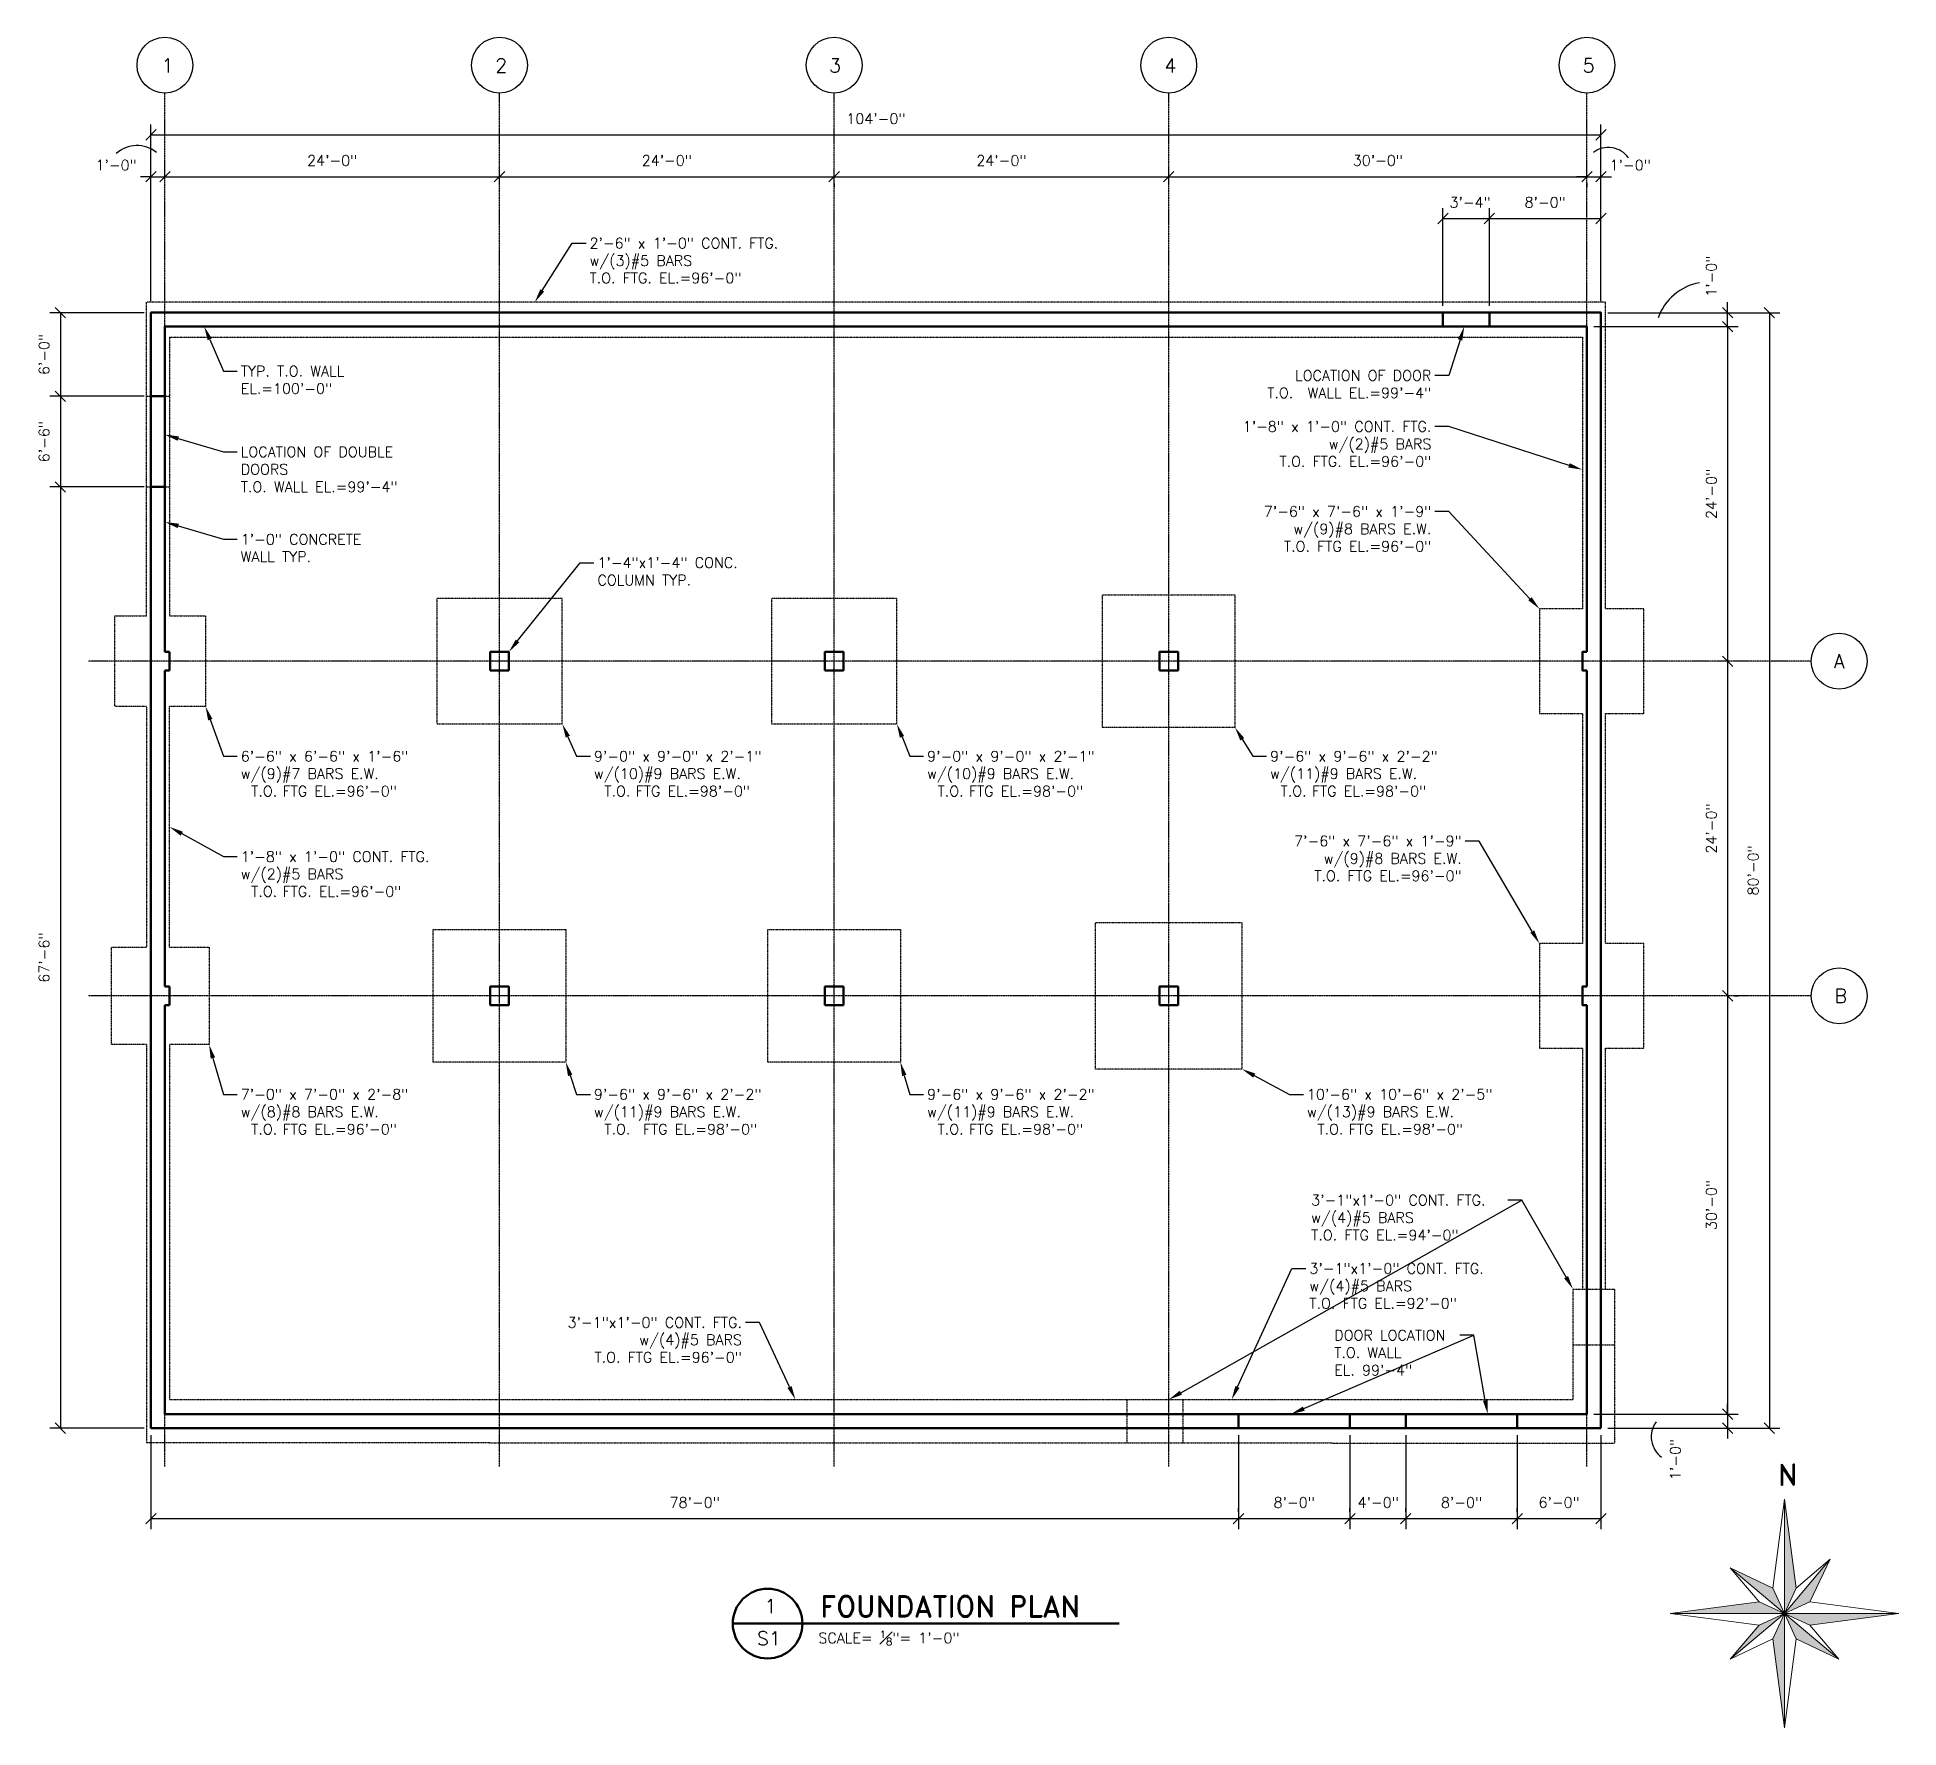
# Model space of a CAD drawing. Header units: inches. Extents: x -14728 to 18992, y -509 to 946.
# Drawn here: x -319 to 1283, y -509 to 946 of the extents above; entities that cross this region are included whole.
import ezdxf
from ezdxf import colors
from ezdxf.entities.mleader import LeaderData, LeaderLine
from ezdxf.math import Vec2, Vec3

# ---------------------------------------------------------------- set-up
doc = ezdxf.new("R2010")
doc.units = ezdxf.units.IN
doc.header["$LTSCALE"] = 0.5
doc.header["$MEASUREMENT"] = 0
doc.linetypes.add('CENTER', pattern=[2, 1.25, -0.25, 0.25, -0.25])
doc.linetypes.add('HIDDEN', pattern=[0.375, 0.25, -0.125])
for name, color, linetype, lineweight in [('Annotations', 4, 'Continuous', 25), ('Centerlines', 2, 'CENTER', 25), ('Compass', 7, 'Continuous', 18), ('Hidden', 2, 'HIDDEN', 25), ('Objects Thick', 3, 'Continuous', 50), ('Objects Thin', 6, 'Continuous', 25)]:
    doc.layers.add(name, color=color, linetype=linetype, lineweight=lineweight)
doc.styles.add('DF Text 1-8', font='romans.shx', dxfattribs={"height": 0.125})
doc.styles.add('DF Text 3-32', font='romans.shx', dxfattribs={"height": 0.09375})
doc.styles.add('DF Title', font='romand.shx')
doc.dimstyles.new('DF Dimensions', dxfattribs={"dimtxt": 0.09375, "dimasz": 0.09375, "dimexe": 0.09375, "dimexo": 0.0625, "dimgap": 0.09, "dimtad": 1, "dimdec": 4, "dimzin": 3, "dimdsep": 46, "dimlunit": 4, "dimtxsty": 'DF Text 3-32', "dimblk": 'OBLIQUE', "dimcen": 0.09, "dimazin": 0, "dimtfac": 0.7, "dimtdec": 4, "dimtmove": 0, "dimatfit": 3, "dimfxl": 1, "dimfrac": 1, "dimtolj": 1, "dimtzin": 0, "dimarcsym": 0})

msp = doc.modelspace()

# ---------------------------------------------------------------- texts
at = {"layer": 'Annotations', "attachment_point": 1}
for s, width, gutter_width, insert, char_height, style in [('1', 59.6614743, 60, (-212.43362, 927.94071), 12, 'DF Text 1-8'), ('2', 59.6614743, 60, (74.78413, 927.94071), 12, 'DF Text 1-8'), ('3', 59.6614743, 60, (362.15681, 927.94071), 12, 'DF Text 1-8'), ('4', 59.6614743, 60, (650.78413, 927.94071), 12, 'DF Text 1-8'), ('5', 59.6614743, 60, (1010.78413, 927.94071), 12, 'DF Text 1-8'), ('A', 59.6614743, 60, (1226.88081, 415.22643), 12, 'DF Text 1-8'), ('B', 59.6614743, 60, (1227.52834, 127.22643), 12, 'DF Text 1-8'), ('1', 22.3079476, 60, (306.68008, -398.10041), 12, 'DF Text 1-8'), ('FOUNDATION PLAN', 255.2504886, 0.9375, (354.48734, -395.24953), 18, 'DF Title'), ('S1', 22.3079476, 60, (300.07249, -425.72772), 12, 'DF Text 1-8'), ('\\A1;SCALE= {\\H0.7x;\\S1#8;}"= 1\'-0"', 237.8600099, 45, (352.9296, -425.12019), 9, 'DF Text 3-32')]:
    msp.add_mtext_dynamic_manual_height_columns(s, width=width, gutter_width=gutter_width, heights=[0], dxfattribs=dict(at, insert=insert, char_height=char_height, style=style))
at = {"layer": 'Compass', "insert": (1178.72952, -281.89406), "char_height": 18, "attachment_point": 1, "style": 'DF Title'}
msp.add_mtext_dynamic_manual_height_columns('N', width=31.7163206, gutter_width=0.9375, heights=[0], dxfattribs=at)

# ---------------------------------------------------------------- blocks, each defined once
blk = doc.blocks.new('_Oblique')
at = {"color": 0, "linetype": 'ByBlock', "lineweight": -2}
blk.add_line((-0.5, -0.5), (0.5, 0.5), dxfattribs=at)
blk = doc.blocks.new('*D9')
at = {"layer": 'Annotations', "color": 0, "lineweight": -2, "transparency": 16777216}
for p, q in [((-221.5, 832.2), (-221.5, 835.2)), ((-209.5, 832.2), (-209.5, 835.2)), ((-221.5, 826.2), (-230.5, 826.2)), ((-221.5, 826.2), (-209.5, 826.2)), ((-209.5, 826.2), (-200.5, 826.2))]:
    blk.add_line(p, q, dxfattribs=at)
at = {"layer": 'Defpoints', "color": 0, "transparency": 16777216}
for p in [(-221.5, 826.2), (-209.5, 826.2), (-209.5, 826.2)]:
    blk.add_point(p, dxfattribs=at)
at = {"layer": 'Annotations', "color": 0, "lineweight": -2, "transparency": 16777216, "xscale": 9, "yscale": 9, "zscale": 9}
blk.add_blockref('_Oblique', (-221.5, 826.2), dxfattribs=at)
at = {"layer": 'Annotations', "color": 0, "lineweight": -2, "transparency": 16777216, "xscale": 9, "yscale": 9, "zscale": 9, "rotation": 180}
blk.add_blockref('_Oblique', (-209.5, 826.2), dxfattribs=at)
at = {"layer": 'Annotations', "color": 0, "transparency": 16777216, "insert": (-251.5, 836.2), "char_height": 9, "attachment_point": 5, "style": 'DF Text 3-32'}
blk.add_mtext('\\A1;1\'-0"', dxfattribs=at)
blk = doc.blocks.new('*D10')
at = {"layer": 'Annotations', "color": 0, "lineweight": -2, "transparency": 16777216}
for p, q in [((-209.5, 832.2), (-209.5, 835.2)), ((78.5, 831.6), (78.5, 835.2)), ((-209.5, 826.2), (78.5, 826.2))]:
    blk.add_line(p, q, dxfattribs=at)
at = {"layer": 'Defpoints', "color": 0, "transparency": 16777216}
for p in [(-209.5, 826.2), (78.5, 826.2), (78.5, 825.6)]:
    blk.add_point(p, dxfattribs=at)
at = {"layer": 'Annotations', "color": 0, "lineweight": -2, "transparency": 16777216, "xscale": 9, "yscale": 9, "zscale": 9, "rotation": 180}
blk.add_blockref('_Oblique', (-209.5, 826.2), dxfattribs=at)
at = {"layer": 'Annotations', "color": 0, "lineweight": -2, "transparency": 16777216, "xscale": 9, "yscale": 9, "zscale": 9}
blk.add_blockref('_Oblique', (78.5, 826.2), dxfattribs=at)
at = {"layer": 'Annotations', "color": 0, "transparency": 16777216, "insert": (-65.5, 840.2), "char_height": 9, "attachment_point": 5, "style": 'DF Text 3-32'}
blk.add_mtext('\\A1;24\'-0"', dxfattribs=at)
blk = doc.blocks.new('*D11')
at = {"layer": 'Annotations', "color": 0, "lineweight": -2, "transparency": 16777216}
for p, q in [((78.5, 832.2), (78.5, 835.2)), ((78.5, 826.2), (366.5, 826.2)), ((366.5, 820.2), (366.5, 817.2))]:
    blk.add_line(p, q, dxfattribs=at)
at = {"layer": 'Defpoints', "color": 0, "transparency": 16777216}
for p in [(78.5, 826.2), (366.5, 826.2), (366.5, 826.2)]:
    blk.add_point(p, dxfattribs=at)
at = {"layer": 'Annotations', "color": 0, "lineweight": -2, "transparency": 16777216, "xscale": 9, "yscale": 9, "zscale": 9, "rotation": 180}
blk.add_blockref('_Oblique', (78.5, 826.2), dxfattribs=at)
at = {"layer": 'Annotations', "color": 0, "lineweight": -2, "transparency": 16777216, "xscale": 9, "yscale": 9, "zscale": 9}
blk.add_blockref('_Oblique', (366.5, 826.2), dxfattribs=at)
at = {"layer": 'Annotations', "color": 0, "transparency": 16777216, "insert": (222.5, 840.2), "char_height": 9, "attachment_point": 5, "style": 'DF Text 3-32'}
blk.add_mtext('\\A1;24\'-0"', dxfattribs=at)
blk = doc.blocks.new('*D12')
at = {"layer": 'Annotations', "color": 0, "lineweight": -2, "transparency": 16777216}
for p, q in [((654.5, 831.6), (654.5, 835.2)), ((366.5, 826.2), (654.5, 826.2)), ((366.5, 820.2), (366.5, 817.2))]:
    blk.add_line(p, q, dxfattribs=at)
at = {"layer": 'Defpoints', "color": 0, "transparency": 16777216}
for p in [(366.5, 826.2), (654.5, 826.2), (654.5, 825.6)]:
    blk.add_point(p, dxfattribs=at)
at = {"layer": 'Annotations', "color": 0, "lineweight": -2, "transparency": 16777216, "xscale": 9, "yscale": 9, "zscale": 9, "rotation": 180}
blk.add_blockref('_Oblique', (366.5, 826.2), dxfattribs=at)
at = {"layer": 'Annotations', "color": 0, "lineweight": -2, "transparency": 16777216, "xscale": 9, "yscale": 9, "zscale": 9}
blk.add_blockref('_Oblique', (654.5, 826.2), dxfattribs=at)
at = {"layer": 'Annotations', "color": 0, "transparency": 16777216, "insert": (510.5, 840.2), "char_height": 9, "attachment_point": 5, "style": 'DF Text 3-32'}
blk.add_mtext('\\A1;24\'-0"', dxfattribs=at)
blk = doc.blocks.new('*D13')
at = {"layer": 'Annotations', "color": 0, "lineweight": -2, "transparency": 16777216}
for p, q in [((1135.5, 697.2), (1135.5, 409.2)), ((1141.5, 697.2), (1144.5, 697.2)), ((1134.7, 409.2), (1126.5, 409.2))]:
    blk.add_line(p, q, dxfattribs=at)
at = {"layer": 'Defpoints', "color": 0, "transparency": 16777216}
for p in [(1135.5, 697.2), (1135.5, 409.2), (1140.7, 409.2)]:
    blk.add_point(p, dxfattribs=at)
at = {"layer": 'Annotations', "color": 0, "lineweight": -2, "transparency": 16777216, "xscale": 9, "yscale": 9, "zscale": 9}
for p, rotation in [((1135.5, 697.2), 90), ((1135.5, 409.2), 270)]:
    blk.add_blockref('_Oblique', p, dxfattribs=dict(at, rotation=rotation))
at = {"layer": 'Annotations', "color": 0, "transparency": 16777216, "insert": (1121.5, 553.2), "char_height": 9, "attachment_point": 5, "rotation": 90, "style": 'DF Text 3-32'}
blk.add_mtext('\\A1;24\'-0"', dxfattribs=at)
blk = doc.blocks.new('*D14')
at = {"layer": 'Annotations', "color": 0, "lineweight": -2, "transparency": 16777216}
for p, q in [((1129.5, 409.2), (1126.5, 409.2)), ((1135.5, 409.2), (1135.5, 121.2)), ((1141.5, 121.2), (1144.5, 121.2))]:
    blk.add_line(p, q, dxfattribs=at)
at = {"layer": 'Defpoints', "color": 0, "transparency": 16777216}
for p in [(1135.5, 409.2), (1135.5, 121.2), (1135.5, 121.2)]:
    blk.add_point(p, dxfattribs=at)
at = {"layer": 'Annotations', "color": 0, "lineweight": -2, "transparency": 16777216, "xscale": 9, "yscale": 9, "zscale": 9}
for p, rotation in [((1135.5, 409.2), 90), ((1135.5, 121.2), 270)]:
    blk.add_blockref('_Oblique', p, dxfattribs=dict(at, rotation=rotation))
at = {"layer": 'Annotations', "color": 0, "transparency": 16777216, "insert": (1121.5, 265.2), "char_height": 9, "attachment_point": 5, "rotation": 90, "style": 'DF Text 3-32'}
blk.add_mtext('\\A1;24\'-0"', dxfattribs=at)
blk = doc.blocks.new('*D15')
at = {"layer": 'Annotations', "color": 0, "lineweight": -2, "transparency": 16777216}
for p, q in [((1135.5, 121.2), (1135.5, -238.8)), ((1141.5, 121.2), (1144.5, 121.2)), ((1020.5, -238.8), (1144.5, -238.8))]:
    blk.add_line(p, q, dxfattribs=at)
at = {"layer": 'Defpoints', "color": 0, "transparency": 16777216}
for p in [(1135.5, 121.2), (1014.5, -238.8), (1135.5, -238.8)]:
    blk.add_point(p, dxfattribs=at)
at = {"layer": 'Annotations', "color": 0, "lineweight": -2, "transparency": 16777216, "xscale": 9, "yscale": 9, "zscale": 9}
for p, rotation in [((1135.5, 121.2), 90), ((1135.5, -238.8), 270)]:
    blk.add_blockref('_Oblique', p, dxfattribs=dict(at, rotation=rotation))
at = {"layer": 'Annotations', "color": 0, "transparency": 16777216, "insert": (1121.5, -58.8), "char_height": 9, "attachment_point": 5, "rotation": 90, "style": 'DF Text 3-32'}
blk.add_mtext('\\A1;30\'-0"', dxfattribs=at)
blk = doc.blocks.new('*D16')
at = {"layer": 'Annotations', "color": 0, "lineweight": -2, "transparency": 16777216}
for p, q in [((1135.5, -238.8), (1135.5, -229.8)), ((1135.5, -238.8), (1135.5, -250.8)), ((1141.5, -238.8), (1144.5, -238.8)), ((1032.5, -250.8), (1144.5, -250.8)), ((1135.5, -250.8), (1135.5, -259.8))]:
    blk.add_line(p, q, dxfattribs=at)
at = {"layer": 'Defpoints', "color": 0, "transparency": 16777216}
for p in [(1135.5, -238.8), (1026.5, -250.8), (1135.5, -250.8)]:
    blk.add_point(p, dxfattribs=at)
at = {"layer": 'Annotations', "color": 0, "lineweight": -2, "transparency": 16777216, "xscale": 9, "yscale": 9, "zscale": 9}
for p, rotation in [((1135.5, -238.8), 270), ((1135.5, -250.8), 90)]:
    blk.add_blockref('_Oblique', p, dxfattribs=dict(at, rotation=rotation))
at = {"layer": 'Annotations', "color": 0, "transparency": 16777216, "insert": (1090.5, -277.8), "char_height": 9, "attachment_point": 5, "rotation": 90, "style": 'DF Text 3-32'}
blk.add_mtext('\\A1;1\'-0"', dxfattribs=at)
blk = doc.blocks.new('*D17')
at = {"layer": 'Annotations', "color": 0, "lineweight": -2, "transparency": 16777216}
for p, q in [((1032.5, 709.2), (1180.5, 709.2)), ((1171.5, 709.2), (1171.5, -250.8)), ((1141.5, -250.8), (1180.5, -250.8))]:
    blk.add_line(p, q, dxfattribs=at)
at = {"layer": 'Defpoints', "color": 0, "transparency": 16777216}
for p in [(1026.5, 709.2), (1135.5, -250.8), (1171.5, -250.8)]:
    blk.add_point(p, dxfattribs=at)
at = {"layer": 'Annotations', "color": 0, "lineweight": -2, "transparency": 16777216, "xscale": 9, "yscale": 9, "zscale": 9}
for p, rotation in [((1171.5, 709.2), 90), ((1171.5, -250.8), 270)]:
    blk.add_blockref('_Oblique', p, dxfattribs=dict(at, rotation=rotation))
at = {"layer": 'Annotations', "color": 0, "transparency": 16777216, "insert": (1157.5, 229.2), "char_height": 9, "attachment_point": 5, "rotation": 90, "style": 'DF Text 3-32'}
blk.add_mtext('\\A1;80\'-0"', dxfattribs=at)
blk = doc.blocks.new('*D18')
at = {"layer": 'Annotations', "color": 0, "lineweight": -2, "transparency": 16777216}
for p, q in [((-221.5, 719.2), (-221.5, 871.2)), ((1026.5, 719.2), (1026.5, 871.2)), ((-221.5, 862.2), (1026.5, 862.2))]:
    blk.add_line(p, q, dxfattribs=at)
at = {"layer": 'Defpoints', "color": 0, "transparency": 16777216}
for p in [(1026.5, 862.2), (-221.5, 713.2), (1026.5, 713.2)]:
    blk.add_point(p, dxfattribs=at)
at = {"layer": 'Annotations', "color": 0, "lineweight": -2, "transparency": 16777216, "xscale": 9, "yscale": 9, "zscale": 9, "rotation": 180}
blk.add_blockref('_Oblique', (-221.5, 862.2), dxfattribs=at)
at = {"layer": 'Annotations', "color": 0, "lineweight": -2, "transparency": 16777216, "xscale": 9, "yscale": 9, "zscale": 9}
blk.add_blockref('_Oblique', (1026.5, 862.2), dxfattribs=at)
at = {"layer": 'Annotations', "color": 0, "transparency": 16777216, "insert": (402.5, 876.2), "char_height": 9, "attachment_point": 5, "style": 'DF Text 3-32'}
blk.add_mtext('\\A1;104\'-0"', dxfattribs=at)
blk = doc.blocks.new('*D19')
at = {"layer": 'Annotations', "color": 0, "lineweight": -2, "transparency": 16777216}
for p, q in [((954.5, -256.8), (954.5, -337.8)), ((1026.5, -256.8), (1026.5, -337.8)), ((1026.5, -328.8), (954.5, -328.8))]:
    blk.add_line(p, q, dxfattribs=at)
at = {"layer": 'Defpoints', "color": 0, "transparency": 16777216}
for p in [(954.5, -250.8), (1026.5, -250.8), (954.5, -328.8)]:
    blk.add_point(p, dxfattribs=at)
at = {"layer": 'Annotations', "color": 0, "lineweight": -2, "transparency": 16777216, "xscale": 9, "yscale": 9, "zscale": 9, "rotation": 180}
blk.add_blockref('_Oblique', (954.5, -328.8), dxfattribs=at)
at = {"layer": 'Annotations', "color": 0, "lineweight": -2, "transparency": 16777216, "xscale": 9, "yscale": 9, "zscale": 9}
blk.add_blockref('_Oblique', (1026.5, -328.8), dxfattribs=at)
at = {"layer": 'Annotations', "color": 0, "transparency": 16777216, "insert": (990.5, -314.8), "char_height": 9, "attachment_point": 5, "style": 'DF Text 3-32'}
blk.add_mtext('\\A1;6\'-0"', dxfattribs=at)
blk = doc.blocks.new('*D20')
at = {"layer": 'Annotations', "color": 0, "lineweight": -2, "transparency": 16777216}
for p, q in [((858.5, -256.8), (858.5, -337.8)), ((954.5, -322.8), (954.5, -319.8)), ((954.5, -328.8), (858.5, -328.8))]:
    blk.add_line(p, q, dxfattribs=at)
at = {"layer": 'Defpoints', "color": 0, "transparency": 16777216}
for p in [(858.5, -250.8), (858.5, -328.8), (954.5, -328.8)]:
    blk.add_point(p, dxfattribs=at)
at = {"layer": 'Annotations', "color": 0, "lineweight": -2, "transparency": 16777216, "xscale": 9, "yscale": 9, "zscale": 9, "rotation": 180}
blk.add_blockref('_Oblique', (858.5, -328.8), dxfattribs=at)
at = {"layer": 'Annotations', "color": 0, "lineweight": -2, "transparency": 16777216, "xscale": 9, "yscale": 9, "zscale": 9}
blk.add_blockref('_Oblique', (954.5, -328.8), dxfattribs=at)
at = {"layer": 'Annotations', "color": 0, "transparency": 16777216, "insert": (906.5, -314.8), "char_height": 9, "attachment_point": 5, "style": 'DF Text 3-32'}
blk.add_mtext('\\A1;8\'-0"', dxfattribs=at)
blk = doc.blocks.new('*D21')
at = {"layer": 'Annotations', "color": 0, "lineweight": -2, "transparency": 16777216}
for p, q in [((810.5, -256.8), (810.5, -337.8)), ((858.5, -322.8), (858.5, -319.8)), ((858.5, -328.8), (810.5, -328.8))]:
    blk.add_line(p, q, dxfattribs=at)
at = {"layer": 'Defpoints', "color": 0, "transparency": 16777216}
for p in [(810.5, -250.8), (810.5, -328.8), (858.5, -328.8)]:
    blk.add_point(p, dxfattribs=at)
at = {"layer": 'Annotations', "color": 0, "lineweight": -2, "transparency": 16777216, "xscale": 9, "yscale": 9, "zscale": 9, "rotation": 180}
blk.add_blockref('_Oblique', (810.5, -328.8), dxfattribs=at)
at = {"layer": 'Annotations', "color": 0, "lineweight": -2, "transparency": 16777216, "xscale": 9, "yscale": 9, "zscale": 9}
blk.add_blockref('_Oblique', (858.5, -328.8), dxfattribs=at)
at = {"layer": 'Annotations', "color": 0, "transparency": 16777216, "insert": (834.8, -314.8), "char_height": 9, "attachment_point": 5, "style": 'DF Text 3-32'}
blk.add_mtext('\\A1;4\'-0"', dxfattribs=at)
blk = doc.blocks.new('*D22')
at = {"layer": 'Annotations', "color": 0, "lineweight": -2, "transparency": 16777216}
for p, q in [((714.5, -256.8), (714.5, -337.8)), ((810.5, -322.8), (810.5, -319.8)), ((810.5, -328.8), (714.5, -328.8))]:
    blk.add_line(p, q, dxfattribs=at)
at = {"layer": 'Defpoints', "color": 0, "transparency": 16777216}
for p in [(714.5, -250.8), (714.5, -328.8), (810.5, -328.8)]:
    blk.add_point(p, dxfattribs=at)
at = {"layer": 'Annotations', "color": 0, "lineweight": -2, "transparency": 16777216, "xscale": 9, "yscale": 9, "zscale": 9, "rotation": 180}
blk.add_blockref('_Oblique', (714.5, -328.8), dxfattribs=at)
at = {"layer": 'Annotations', "color": 0, "lineweight": -2, "transparency": 16777216, "xscale": 9, "yscale": 9, "zscale": 9}
blk.add_blockref('_Oblique', (810.5, -328.8), dxfattribs=at)
at = {"layer": 'Annotations', "color": 0, "transparency": 16777216, "insert": (762.5, -314.8), "char_height": 9, "attachment_point": 5, "style": 'DF Text 3-32'}
blk.add_mtext('\\A1;8\'-0"', dxfattribs=at)
blk = doc.blocks.new('*D23')
at = {"layer": 'Annotations', "color": 0, "lineweight": -2, "transparency": 16777216}
for p, q in [((-221.5, -256.8), (-221.5, -337.8)), ((714.5, -322.8), (714.5, -319.8)), ((714.5, -328.8), (-221.5, -328.8))]:
    blk.add_line(p, q, dxfattribs=at)
at = {"layer": 'Defpoints', "color": 0, "transparency": 16777216}
for p in [(-221.5, -250.8), (-221.5, -328.8), (714.5, -328.8)]:
    blk.add_point(p, dxfattribs=at)
at = {"layer": 'Annotations', "color": 0, "lineweight": -2, "transparency": 16777216, "xscale": 9, "yscale": 9, "zscale": 9, "rotation": 180}
blk.add_blockref('_Oblique', (-221.5, -328.8), dxfattribs=at)
at = {"layer": 'Annotations', "color": 0, "lineweight": -2, "transparency": 16777216, "xscale": 9, "yscale": 9, "zscale": 9}
blk.add_blockref('_Oblique', (714.5, -328.8), dxfattribs=at)
at = {"layer": 'Annotations', "color": 0, "transparency": 16777216, "insert": (246.5, -314.8), "char_height": 9, "attachment_point": 5, "style": 'DF Text 3-32'}
blk.add_mtext('\\A1;78\'-0"', dxfattribs=at)
blk = doc.blocks.new('*D24')
at = {"layer": 'Annotations', "color": 0, "lineweight": -2, "transparency": 16777216}
for p, q in [((-227.5, 709.2), (-308.5, 709.2)), ((-299.5, 709.2), (-299.5, 637.2)), ((-227.5, 637.2), (-308.5, 637.2))]:
    blk.add_line(p, q, dxfattribs=at)
at = {"layer": 'Defpoints', "color": 0, "transparency": 16777216}
for p in [(-221.5, 709.2), (-299.5, 637.2), (-221.5, 637.2)]:
    blk.add_point(p, dxfattribs=at)
at = {"layer": 'Annotations', "color": 0, "lineweight": -2, "transparency": 16777216, "xscale": 9, "yscale": 9, "zscale": 9}
for p, rotation in [((-299.5, 709.2), 90), ((-299.5, 637.2), 270)]:
    blk.add_blockref('_Oblique', p, dxfattribs=dict(at, rotation=rotation))
at = {"layer": 'Annotations', "color": 0, "transparency": 16777216, "insert": (-313.5, 673.2), "char_height": 9, "attachment_point": 5, "rotation": 90, "style": 'DF Text 3-32'}
blk.add_mtext('\\A1;6\'-0"', dxfattribs=at)
blk = doc.blocks.new('*D25')
at = {"layer": 'Annotations', "color": 0, "lineweight": -2, "transparency": 16777216}
for p, q in [((-305.5, 637.2), (-308.5, 637.2)), ((-299.5, 637.2), (-299.5, 559.2)), ((-227.5, 559.2), (-308.5, 559.2))]:
    blk.add_line(p, q, dxfattribs=at)
at = {"layer": 'Defpoints', "color": 0, "transparency": 16777216}
for p in [(-299.5, 637.2), (-299.5, 559.2), (-221.5, 559.2)]:
    blk.add_point(p, dxfattribs=at)
at = {"layer": 'Annotations', "color": 0, "lineweight": -2, "transparency": 16777216, "xscale": 9, "yscale": 9, "zscale": 9}
for p, rotation in [((-299.5, 637.2), 90), ((-299.5, 559.2), 270)]:
    blk.add_blockref('_Oblique', p, dxfattribs=dict(at, rotation=rotation))
at = {"layer": 'Annotations', "color": 0, "transparency": 16777216, "insert": (-313.5, 598.2), "char_height": 9, "attachment_point": 5, "rotation": 90, "style": 'DF Text 3-32'}
blk.add_mtext('\\A1;6\'-6"', dxfattribs=at)
blk = doc.blocks.new('*D26')
at = {"layer": 'Annotations', "color": 0, "lineweight": -2, "transparency": 16777216}
for p, q in [((-305.5, 559.2), (-308.5, 559.2)), ((-299.5, 559.2), (-299.5, -250.8)), ((-227.5, -250.8), (-308.5, -250.8))]:
    blk.add_line(p, q, dxfattribs=at)
at = {"layer": 'Defpoints', "color": 0, "transparency": 16777216}
for p in [(-299.5, 559.2), (-299.5, -250.8), (-221.5, -250.8)]:
    blk.add_point(p, dxfattribs=at)
at = {"layer": 'Annotations', "color": 0, "lineweight": -2, "transparency": 16777216, "xscale": 9, "yscale": 9, "zscale": 9}
for p, rotation in [((-299.5, 559.2), 90), ((-299.5, -250.8), 270)]:
    blk.add_blockref('_Oblique', p, dxfattribs=dict(at, rotation=rotation))
at = {"layer": 'Annotations', "color": 0, "transparency": 16777216, "insert": (-313.5, 154.2), "char_height": 9, "attachment_point": 5, "rotation": 90, "style": 'DF Text 3-32'}
blk.add_mtext('\\A1;67\'-6"', dxfattribs=at)
blk = doc.blocks.new('*D27')
at = {"layer": 'Annotations', "color": 0, "lineweight": -2, "transparency": 16777216}
for p, q in [((1135.5, 709.2), (1135.5, 718.2)), ((1135.5, 697.2), (1135.5, 709.2)), ((1141.5, 709.2), (1144.5, 709.2)), ((1020.5, 697.2), (1144.5, 697.2)), ((1135.5, 697.2), (1135.5, 688.2))]:
    blk.add_line(p, q, dxfattribs=at)
at = {"layer": 'Defpoints', "color": 0, "transparency": 16777216}
for p in [(1135.5, 709.2), (1135.5, 709.2), (1014.5, 697.2)]:
    blk.add_point(p, dxfattribs=at)
at = {"layer": 'Annotations', "color": 0, "lineweight": -2, "transparency": 16777216, "xscale": 9, "yscale": 9, "zscale": 9}
for p, rotation in [((1135.5, 709.2), 270), ((1135.5, 697.2), 90)]:
    blk.add_blockref('_Oblique', p, dxfattribs=dict(at, rotation=rotation))
at = {"layer": 'Annotations', "color": 0, "transparency": 16777216, "insert": (1121.5, 740.6), "char_height": 9, "attachment_point": 5, "rotation": 90, "style": 'DF Text 3-32'}
blk.add_mtext('\\A1;1\'-0"', dxfattribs=at)
blk = doc.blocks.new('*D28')
at = {"layer": 'Annotations', "color": 0, "lineweight": -2, "transparency": 16777216}
for p, q in [((890.5, 715.2), (890.5, 799.2)), ((890.5, 790.2), (930.5, 790.2)), ((930.5, 715.2), (930.5, 799.2))]:
    blk.add_line(p, q, dxfattribs=at)
at = {"layer": 'Defpoints', "color": 0, "transparency": 16777216}
for p in [(930.5, 790.2), (890.5, 709.2), (930.5, 709.2)]:
    blk.add_point(p, dxfattribs=at)
at = {"layer": 'Annotations', "color": 0, "lineweight": -2, "transparency": 16777216, "xscale": 9, "yscale": 9, "zscale": 9, "rotation": 180}
blk.add_blockref('_Oblique', (890.5, 790.2), dxfattribs=at)
at = {"layer": 'Annotations', "color": 0, "lineweight": -2, "transparency": 16777216, "xscale": 9, "yscale": 9, "zscale": 9}
blk.add_blockref('_Oblique', (930.5, 790.2), dxfattribs=at)
at = {"layer": 'Annotations', "color": 0, "transparency": 16777216, "insert": (913.9, 804.2), "char_height": 9, "attachment_point": 5, "style": 'DF Text 3-32'}
blk.add_mtext('\\A1;3\'-4"', dxfattribs=at)
blk = doc.blocks.new('*D29')
at = {"layer": 'Annotations', "color": 0, "lineweight": -2, "transparency": 16777216}
for p, q in [((930.5, 796.2), (930.5, 799.2)), ((930.5, 790.2), (1026.5, 790.2)), ((1026.5, 796.2), (1026.5, 799.2))]:
    blk.add_line(p, q, dxfattribs=at)
at = {"layer": 'Defpoints', "color": 0, "transparency": 16777216}
for p in [(930.5, 790.2), (1026.5, 790.2), (1026.5, 790.2)]:
    blk.add_point(p, dxfattribs=at)
at = {"layer": 'Annotations', "color": 0, "lineweight": -2, "transparency": 16777216, "xscale": 9, "yscale": 9, "zscale": 9, "rotation": 180}
blk.add_blockref('_Oblique', (930.5, 790.2), dxfattribs=at)
at = {"layer": 'Annotations', "color": 0, "lineweight": -2, "transparency": 16777216, "xscale": 9, "yscale": 9, "zscale": 9}
blk.add_blockref('_Oblique', (1026.5, 790.2), dxfattribs=at)
at = {"layer": 'Annotations', "color": 0, "transparency": 16777216, "insert": (978.5, 804.2), "char_height": 9, "attachment_point": 5, "style": 'DF Text 3-32'}
blk.add_mtext('\\A1;8\'-0"', dxfattribs=at)
blk = doc.blocks.new('*D30')
at = {"layer": 'Annotations', "color": 0, "lineweight": -2, "transparency": 16777216}
for p, q in [((654.5, 832.2), (654.5, 835.2)), ((654.5, 826.2), (1014.5, 826.2)), ((1014.5, 820.8), (1014.5, 817.2))]:
    blk.add_line(p, q, dxfattribs=at)
at = {"layer": 'Defpoints', "color": 0, "transparency": 16777216}
for p in [(654.5, 826.2), (1014.5, 826.8), (1014.5, 826.2)]:
    blk.add_point(p, dxfattribs=at)
at = {"layer": 'Annotations', "color": 0, "lineweight": -2, "transparency": 16777216, "xscale": 9, "yscale": 9, "zscale": 9, "rotation": 180}
blk.add_blockref('_Oblique', (654.5, 826.2), dxfattribs=at)
at = {"layer": 'Annotations', "color": 0, "lineweight": -2, "transparency": 16777216, "xscale": 9, "yscale": 9, "zscale": 9}
blk.add_blockref('_Oblique', (1014.5, 826.2), dxfattribs=at)
at = {"layer": 'Annotations', "color": 0, "transparency": 16777216, "insert": (834.5, 840.2), "char_height": 9, "attachment_point": 5, "style": 'DF Text 3-32'}
blk.add_mtext('\\A1;30\'-0"', dxfattribs=at)
blk = doc.blocks.new('*D31')
at = {"layer": 'Annotations', "color": 0, "lineweight": -2, "transparency": 16777216}
for p, q in [((1014.5, 832.2), (1014.5, 835.2)), ((1026.5, 832.2), (1026.5, 835.2)), ((1014.5, 826.2), (1005.5, 826.2)), ((1014.5, 826.2), (1026.5, 826.2)), ((1026.5, 826.2), (1035.5, 826.2))]:
    blk.add_line(p, q, dxfattribs=at)
at = {"layer": 'Defpoints', "color": 0, "transparency": 16777216}
for p in [(1014.5, 826.2), (1026.5, 826.2), (1026.5, 826.2)]:
    blk.add_point(p, dxfattribs=at)
at = {"layer": 'Annotations', "color": 0, "lineweight": -2, "transparency": 16777216, "xscale": 9, "yscale": 9, "zscale": 9}
blk.add_blockref('_Oblique', (1014.5, 826.2), dxfattribs=at)
at = {"layer": 'Annotations', "color": 0, "lineweight": -2, "transparency": 16777216, "xscale": 9, "yscale": 9, "zscale": 9, "rotation": 180}
blk.add_blockref('_Oblique', (1026.5, 826.2), dxfattribs=at)
at = {"layer": 'Annotations', "color": 0, "transparency": 16777216, "insert": (1051.7, 836.2), "char_height": 9, "attachment_point": 5, "style": 'DF Text 3-32'}
blk.add_mtext('\\A1;1\'-0"', dxfattribs=at)

# ---------------------------------------------------------------- dimensions: what is measured, and where the dimension line sits
at = {"layer": 'Annotations'}
for base, p1, p2, picture, middle in [((1026.49893, 862.24929), (-221.50107, 713.24929), (1026.49893, 713.24929), '*D18', (402.49893, 876.24644)), ((78.49893, 826.24929), (-209.50107, 826.24929), (78.49893, 825.62357), '*D10', (-65.50107, 840.24644)), ((366.49893, 826.24929), (78.49893, 826.24929), (366.49893, 826.24929), '*D11', (222.49893, 840.24644)), ((654.49893, 826.24929), (366.49893, 826.24929), (654.49893, 825.62357), '*D12', (510.49893, 840.24644)), ((1014.49893, 826.24929), (654.49893, 826.24929), (1014.49893, 826.81348), '*D30', (834.49893, 840.24644)), ((1026.49893, 790.24929), (930.49893, 790.24929), (1026.49893, 790.24929), '*D29', (978.49893, 804.24644)), ((-221.50107, -328.75071), (714.49893, -328.75071), (-221.50107, -250.75071), '*D23', (246.49893, -314.75356)), ((714.49893, -328.75071), (810.49893, -328.75071), (714.49893, -250.75071), '*D22', (762.49893, -314.75356)), ((858.49893, -328.75071), (954.49893, -328.75071), (858.49893, -250.75071), '*D20', (906.49893, -314.75356)), ((954.49893, -328.75071), (1026.49893, -250.75071), (954.49893, -250.75071), '*D19', (990.49893, -314.75356))]:
    dim = msp.add_linear_dim(base=base, p1=p1, p2=p2, dimstyle='DF Dimensions', dxfattribs=at)
    dim.commit()
    dim.dimension.update_dxf_attribs({"geometry": picture, "text_midpoint": middle})
for base, p1, p2, picture, middle in [((-209.50107, 826.24929), (-221.50107, 826.24929), (-209.50107, 826.24929), '*D9', (-251.5198, 836.24644)), ((1026.49893, 826.24929), (1014.49893, 826.24929), (1026.49893, 826.24929), '*D31', (1051.73649, 836.24644)), ((930.49893, 790.24929), (890.49893, 709.24929), (930.49893, 709.24929), '*D28', (913.93266, 804.24644)), ((810.49893, -328.75071), (858.49893, -328.75071), (810.49893, -250.75071), '*D21', (834.84926, -314.75356))]:
    dim = msp.add_linear_dim(base=base, p1=p1, p2=p2, dimstyle='DF Dimensions', override={"dimtmove": 2}, dxfattribs=at)
    dim.commit()
    dim.dimension.update_dxf_attribs({"geometry": picture, "text_midpoint": middle, "dimtype": 160})
for base, p1, p2, picture, middle in [((1135.50643, 709.24929), (1014.49893, 697.24929), (1135.50643, 709.24929), '*D27', (1121.50929, 740.64805)), ((1135.50643, -250.75071), (1135.50643, -238.75071), (1026.49893, -250.75071), '*D16', (1090.50178, -277.76583))]:
    dim = msp.add_linear_dim(base=base, p1=p1, p2=p2, angle=90, dimstyle='DF Dimensions', override={"dimtmove": 2}, dxfattribs=at)
    dim.commit()
    dim.dimension.update_dxf_attribs({"geometry": picture, "text_midpoint": middle, "dimtype": 160})
for base, p1, p2, picture, middle in [((-299.50107, 637.24929), (-221.50107, 709.24929), (-221.50107, 637.24929), '*D24', (-313.49822, 673.24929)), ((1171.50643, -250.75071), (1026.49893, 709.24929), (1135.50643, -250.75071), '*D17', (1157.50929, 229.24929)), ((1135.50643, 409.24929), (1135.50643, 697.24929), (1140.67127, 409.24929), '*D13', (1121.50929, 553.24929)), ((-299.50107, 559.24929), (-299.50107, 637.24929), (-221.50107, 559.24929), '*D25', (-313.49822, 598.24929)), ((-299.50107, -250.75071), (-299.50107, 559.24929), (-221.50107, -250.75071), '*D26', (-313.49822, 154.24929)), ((1135.50643, 121.24929), (1135.50643, 409.24929), (1135.50643, 121.24929), '*D14', (1121.50929, 265.24929)), ((1135.50643, -238.75071), (1135.50643, 121.24929), (1014.49893, -238.75071), '*D15', (1121.50929, -58.75071))]:
    dim = msp.add_linear_dim(base=base, p1=p1, p2=p2, angle=90, dimstyle='DF Dimensions', dxfattribs=at)
    dim.commit()
    dim.dimension.update_dxf_attribs({"geometry": picture, "text_midpoint": middle})

# ---------------------------------------------------------------- hatches: boundary and pattern name
at = {"layer": 'Objects Thin'}
h = msp.add_hatch(color=256, dxfattribs=at)
h.dxf.hatch_style = 1
h.paths.add_polyline_path([(1184.47485, -410.31342), (1194.56991, -388.53982), (1184.47485, -311.94088)])
h.paths.add_polyline_path([(1184.47485, -410.31342), (1206.24846, -400.21836), (1223.80463, -363.44202)])
h.paths.add_polyline_path([(1184.47485, -410.31342), (1206.24846, -420.40848), (1282.84739, -410.31342)])
h.paths.add_polyline_path([(1184.47485, -410.31342), (1194.56991, -432.08702), (1231.34626, -449.6432)])
h.paths.add_polyline_path([(1184.47485, -410.31342), (1174.3798, -432.08702), (1184.47485, -508.68596)])
h.paths.add_polyline_path([(1184.47485, -410.31342), (1162.70125, -420.40848), (1137.60345, -449.6432)])
h.paths.add_polyline_path([(1184.47485, -410.31342), (1162.70125, -400.21836), (1086.10232, -410.31342)])
h.paths.add_polyline_path([(1137.60345, -370.98365), (1184.47485, -410.31342), (1174.3798, -388.53982)])

# ---------------------------------------------------------------- linework, layer by layer
at = {"layer": 'Annotations'}
msp.add_line((1026.49893, 709.24929), (1026.49893, 697.24929), dxfattribs=at)
for centre in [(-209.50107, 922.24929), (78.49893, 922.24929), (366.49893, 922.24929), (654.49893, 922.24929), (1014.49893, 922.24929), (1231.50643, 409.24929), (1231.50643, 121.24929)]:
    msp.add_circle(centre, 24, dxfattribs=at)
for centre, radius, start, end in [((-233.53747, 826.69761), 26.35033, 50.80668467, 132.59465404), ((1032.84264, 829.69058), 21.64542, 36.36161716, 126.36985994), ((1119.36794, 689.45753), 46.21765, 100.0007449, 160.73507067), ((1091.44679, -258.26049), 21.64542, 143.63014006, 233.63838284)]:
    msp.add_arc(centre, radius, start, end, dxfattribs=at)
at = {"layer": 'Centerlines'}
for p, q in [((-209.50107, 417.24929), (-209.50107, 898.24929)), ((78.49893, -283.91879), (78.49893, 898.24929)), ((366.49893, -283.91879), (366.49893, 898.24929)), ((654.49893, -283.91879), (654.49893, 898.24929)), ((1014.49893, 417.24929), (1014.49893, 898.24929)), ((1207.50643, 409.24929), (-275.58265, 409.24929)), ((-209.50107, 129.24929), (-209.50107, 401.24929)), ((-209.50107, 129.24929), (-209.50107, 401.24929)), ((1014.49893, 129.24929), (1014.49893, 401.24929)), ((1207.50643, 121.24929), (-275.58265, 121.24929)), ((-209.50107, -283.91879), (-209.50107, 113.24929)), ((-209.50107, -283.91879), (-209.50107, 113.24929)), ((1014.49893, -283.91879), (1014.49893, 113.24929))]:
    msp.add_line(p, q, dxfattribs=at)
at = {"layer": 'Compass'}
for p, q in [((1174.3798, -388.53982), (1184.47485, -311.94088)), ((1194.56991, -388.53982), (1184.47485, -311.94088)), ((1184.47485, -410.31342), (1184.47485, -311.94088)), ((1184.47485, -410.31342), (1223.80463, -363.44202)), ((1194.56991, -388.53982), (1223.80463, -363.44202)), ((1206.24846, -400.21836), (1223.80463, -363.44202)), ((1174.3798, -388.53982), (1137.60345, -370.98365)), ((1162.70125, -400.21836), (1137.60345, -370.98365)), ((1184.47485, -410.31342), (1137.60345, -370.98365)), ((1162.70125, -400.21836), (1086.10232, -410.31342)), ((1162.70125, -400.21836), (1184.47485, -410.31342)), ((1174.3798, -388.53982), (1184.47485, -410.31342)), ((1194.56991, -388.53982), (1184.47485, -410.31342)), ((1206.24846, -400.21836), (1184.47485, -410.31342)), ((1206.24846, -400.21836), (1282.84739, -410.31342)), ((1162.70125, -420.40848), (1086.10232, -410.31342)), ((1184.47485, -410.31342), (1086.10232, -410.31342)), ((1184.47485, -410.31342), (1137.60345, -449.6432)), ((1162.70125, -420.40848), (1184.47485, -410.31342)), ((1174.3798, -432.08702), (1184.47485, -410.31342)), ((1206.24846, -420.40848), (1184.47485, -410.31342)), ((1194.56991, -432.08702), (1184.47485, -410.31342)), ((1184.47485, -410.31342), (1282.84739, -410.31342)), ((1184.47485, -410.31342), (1231.34626, -449.6432)), ((1184.47485, -410.31342), (1184.47485, -508.68596)), ((1206.24846, -420.40848), (1282.84739, -410.31342)), ((1162.70125, -420.40848), (1137.60345, -449.6432)), ((1174.3798, -432.08702), (1137.60345, -449.6432)), ((1174.3798, -432.08702), (1184.47485, -508.68596)), ((1194.56991, -432.08702), (1184.47485, -508.68596)), ((1194.56991, -432.08702), (1231.34626, -449.6432)), ((1206.24846, -420.40848), (1231.34626, -449.6432))]:
    msp.add_line(p, q, dxfattribs=at)
at = {"layer": 'Hidden'}
for p, q in [((1030.51333, 718.24929), (-225.49418, 718.24929)), ((1030.51333, 454.24929), (1030.51333, 718.24929)), ((-205.50858, 688.24929), (1010.49893, 688.24929)), ((1010.49893, 688.24929), (1010.49893, 454.24929)), ((-225.49418, 637.24929), (-205.50858, 637.24929)), ((-225.49418, 559.24929), (-205.50858, 559.24929)), ((1010.49893, 454.24929), (973.50643, 454.24929)), ((973.50643, 454.24929), (973.50643, 364.24929)), ((1063.50643, 454.24929), (1030.51333, 454.24929)), ((1063.50643, 364.24929), (1063.50643, 454.24929)), ((973.50643, 364.24929), (1010.49893, 364.24929)), ((1010.49893, 364.24929), (1010.49893, 166.24929)), ((1030.51333, 166.24929), (1030.51333, 364.24929)), ((1030.51333, 364.24929), (1063.50643, 364.24929)), ((1010.49893, 166.24929), (973.50643, 166.24929)), ((973.50643, 166.24929), (973.50643, 76.24929)), ((1063.50643, 166.24929), (1030.51333, 166.24929)), ((1063.50643, 76.24929), (1063.50643, 166.24929)), ((973.50643, 76.24929), (1010.49893, 76.24929)), ((1010.49893, 76.24929), (1010.49893, -131.25071)), ((1030.51333, -131.25071), (1030.51333, 76.24929)), ((1030.51333, 76.24929), (1063.50643, 76.24929)), ((1002.49862, -131.25071), (1038.49862, -131.25071)), ((1002.49862, -179.25071), (1038.49862, -179.25071)), ((618.49893, -226.25071), (618.49893, -263.53581)), ((666.49893, -226.25071), (666.49893, -263.5548))]:
    msp.add_line(p, q, dxfattribs=at)
for points in [[(-225.49418, 370.24929), (-252.50107, 370.24929), (-252.50107, 448.24929), (-225.49418, 448.24929), (-225.49418, 718.24929)], [(-205.50858, 688.24929), (-205.50858, 448.24929), (-174.50107, 448.24929), (-174.50107, 370.24929), (-205.50858, 370.24929)], [(-225.49418, 370.24929), (-225.49418, 163.24929)], [(-205.50858, 163.24929), (-205.50858, 370.24929)], [(-225.49418, 79.24929), (-255.50483, 79.24929), (-255.50483, 163.24929), (-225.49418, 163.24929)], [(-205.50858, 163.24929), (-171.50483, 163.24929), (-171.50483, 79.24929), (-205.50858, 79.24929), (-205.50858, -226.25071), (1002.49862, -226.25071), (1002.49862, -131.25071)], [(-225.49418, 79.24929), (-225.49418, -263.20195), (1038.49862, -263.70195), (1038.49862, -131.25071)]]:
    msp.add_lwpolyline(points, dxfattribs=at)
for points in [[(597.49893, 466.24929), (711.49893, 466.24929), (711.49893, 352.24929), (597.49893, 352.24929)], [(24.49893, 355.24929), (132.49893, 355.24929), (132.49893, 463.24929), (24.49893, 463.24929)], [(312.49893, 355.24929), (420.49893, 355.24929), (420.49893, 463.24929), (312.49893, 463.24929)], [(21.49893, 178.24929), (135.49893, 178.24929), (135.49893, 64.24929), (21.49893, 64.24929)], [(309.49893, 178.24929), (423.49893, 178.24929), (423.49893, 64.24929), (309.49893, 64.24929)], [(591.49893, 184.24929), (717.49893, 184.24929), (717.49893, 58.24929), (591.49893, 58.24929)]]:
    msp.add_lwpolyline(points, close=True, dxfattribs=at)
at = {"layer": 'Objects Thick'}
for p, q in [((890.49893, 709.24929), (890.49893, 697.24929)), ((930.49893, 709.24929), (930.49893, 697.24929)), ((-221.50107, 637.24929), (-209.50107, 637.24929)), ((-221.50107, 559.24929), (-209.50107, 559.24929)), ((-205.50107, 417.24929), (-205.50107, 401.24929)), ((-205.50858, 113.24929), (-205.50858, 129.24929)), ((714.49893, -238.75071), (714.49893, -250.75071)), ((810.49893, -238.75071), (810.49893, -250.75071)), ((858.49893, -238.75071), (858.49893, -250.75071)), ((954.49893, -238.75071), (954.49893, -250.75071)), ((279.26387, -419.04491), (611.72492, -419.04491))]:
    msp.add_line(p, q, dxfattribs=at)
for points in [[(1026.49893, -250.75071), (1026.49893, 709.24929), (-221.50107, 709.24929), (-221.50107, -250.75071)], [(70.49893, 401.24929), (86.49893, 401.24929), (86.49893, 417.24929), (70.49893, 417.24929)], [(358.49893, 401.24929), (374.49893, 401.24929), (374.49893, 417.24929), (358.49893, 417.24929)], [(646.49893, 401.24929), (662.49893, 401.24929), (662.49893, 417.24929), (646.49893, 417.24929)], [(70.49893, 113.24929), (86.49893, 113.24929), (86.49893, 129.24929), (70.49893, 129.24929)], [(358.49893, 113.24929), (374.49893, 113.24929), (374.49893, 129.24929), (358.49893, 129.24929)], [(646.49893, 113.24929), (662.49893, 113.24929), (662.49893, 129.24929), (646.49893, 129.24929)]]:
    msp.add_lwpolyline(points, close=True, dxfattribs=at)
for points in [[(-209.50107, 417.24929), (-209.50107, 697.24929), (1014.49893, 697.24929), (1014.49893, 417.24929)], [(-205.50107, 417.24929), (-209.50107, 417.24929)], [(1014.49893, 417.24929), (1010.49893, 417.24929), (1010.49893, 401.24929), (1014.49893, 401.24929)], [(-209.50107, 401.24929), (-205.50107, 401.24929)], [(-209.50107, 129.24929), (-209.50107, 401.24929)], [(1014.49893, 401.24929), (1014.49893, 129.24929)], [(-205.50107, 129.24929), (-209.50107, 129.24929)], [(1014.49893, 129.24929), (1010.49893, 129.24929), (1010.49893, 113.24929), (1014.49893, 113.24929)], [(-209.50107, 113.24929), (-205.50107, 113.24929)], [(1014.49893, 113.24929), (1014.49893, -238.75071), (-209.50107, -238.75071), (-209.50107, 113.24929)]]:
    msp.add_lwpolyline(points, dxfattribs=at)
msp.add_circle((309.26387, -419.04491), 30, dxfattribs=at)

msp.set_redraw_order([(e.dxf.handle, doc.entitydb.next_handle()) for e in msp.query("TEXT MTEXT ATTDEF DIMENSION ARC_DIMENSION")])  # texts and dimensions are drawn at this point

# ---------------------------------------------------------------- leaders
at = {"layer": 'Annotations'}
ml = msp.add_multileader_mtext('Standard', dxfattribs=at)
ml.set_content('2\'-6" x 1\'-0" CONT. FTG.\\Pw/(3)#5 BARS\\PT.O. FTG. EL.=96\'-0"', color=256, style='DF Text 3-32')
ml.set_leader_properties()
ml.build(insert=Vec2(0, 0))
ml.multileader.update_dxf_attribs({"dogleg_length": 0.125, "arrow_head_size": 12, "scale": 96})
ctx = ml.context
ctx.base_point, ctx.scale, ctx.char_height, ctx.arrow_head_size, ctx.landing_gap_size, ctx.plane_origin = Vec3(152.98828, 769.01009), 96, 9, 12, 3, Vec3(110.88431, 736.48545)
notes = []
notes.append((ctx, [(0, (1, 1, 0), (140.98828, 769.01009), (1, 0), 12, [(0, [(108.8768, 718.24929)], 0, [])])]))
ctx.mtext.insert, ctx.mtext.width, ctx.mtext.flow_direction = Vec3(155.98828, 773.51009), 187.7557094, 5
ml = msp.add_multileader_mtext('Standard', dxfattribs=at)
ml.set_content('LOCATION OF DOOR\\P\\pxi-3,l4,t4;T.O.^I WALL EL.=99\'-4"', color=256, style='DF Text 3-32')
ml.set_leader_properties()
ml.build(insert=Vec2(0, 0))
ml.multileader.update_dxf_attribs({"dogleg_length": 0.125, "arrow_head_size": 12, "scale": 96})
ctx = ml.context
ctx.base_point, ctx.scale, ctx.char_height, ctx.arrow_head_size, ctx.landing_gap_size, ctx.plane_origin = Vec3(722.76528, 655.14638), 96, 9, 12, 3, Vec3(908.886, 697.24929)
ctx.text_align_type = 2
notes.append((ctx, [(1, (1, 1, 0), (895.47957, 655.14638), (-1, 0), 12, [(0, [(908.886, 697.24929)], 0, [])])]))
ctx.mtext.insert, ctx.mtext.width, ctx.mtext.alignment, ctx.mtext.flow_direction = Vec3(880.47957, 659.64638), 162.5910787, 3, 5
ml = msp.add_multileader_mtext('Standard', dxfattribs=at)
ml.set_content('TYP. T.O. WALL\\PEL.=100\'-0"', color=256, style='DF Text 3-32')
ml.set_leader_properties()
ml.build(insert=Vec2(0, 0))
ml.multileader.update_dxf_attribs({"dogleg_length": 0.125, "arrow_head_size": 12, "scale": 96})
ctx = ml.context
ctx.base_point, ctx.scale, ctx.char_height, ctx.arrow_head_size, ctx.landing_gap_size, ctx.plane_origin = Vec3(-147.22268, 658.85442), 96, 9, 12, 3, Vec3(-114.5935, 688.24929)
notes.append((ctx, [(0, (1, 1, 0), (-159.22268, 658.85442), (1, 0), 12, [(0, [(-175.64608, 697.24929)], 0, [])])]))
ctx.mtext.insert, ctx.mtext.flow_direction = Vec3(-144.22268, 663.35442), 5
ml = msp.add_multileader_mtext('Standard', dxfattribs=at)
ml.set_content('1\'-8" x 1\'-0" CONT. FTG.\\Pw/(2)#5 BARS\\PT.O. FTG. EL.=96\'-0"', color=256, style='DF Text 3-32')
ml.set_leader_properties()
ml.build(insert=Vec2(0, 0))
ml.multileader.update_dxf_attribs({"dogleg_length": 0.125, "arrow_head_size": 12, "scale": 96})
ctx = ml.context
ctx.base_point, ctx.scale, ctx.char_height, ctx.arrow_head_size, ctx.landing_gap_size, ctx.plane_origin = Vec3(694.54798, 611.18906), 96, 9, 12, 3, Vec3(1036.51333, 634.43678)
ctx.text_align_type = 2
notes.append((ctx, [(1, (1, 1, 0), (895.54798, 611.18906), (-1, 0), 12, [(0, [(1010.49142, 574.08585)], 0, [])])]))
ctx.mtext.insert, ctx.mtext.alignment, ctx.mtext.flow_direction = Vec3(880.54798, 615.68906), 3, 5
ml = msp.add_multileader_mtext('Standard', dxfattribs=at)
ml.set_content('LOCATION OF DOUBLE \\PDOORS\\PT.O. WALL EL.=99\'-4"', color=256, style='DF Text 3-32')
ml.set_leader_properties()
ml.build(insert=Vec2(0, 0))
ml.multileader.update_dxf_attribs({"dogleg_length": 0.125, "arrow_head_size": 12, "scale": 96})
ctx = ml.context
ctx.base_point, ctx.scale, ctx.char_height, ctx.arrow_head_size, ctx.landing_gap_size, ctx.plane_origin = Vec3(-147.22268, 589.35738), 96, 9, 12, 3, Vec3(-209.50107, 604.23299)
notes.append((ctx, [(0, (1, 1, 0), (-159.22268, 589.35738), (1, 0), 12, [(0, [(-209.50107, 604.23299)], 0, [])])]))
ctx.mtext.insert, ctx.mtext.width, ctx.mtext.flow_direction = Vec3(-144.22268, 593.85738), 155.1371262, 5
ml = msp.add_multileader_mtext('Standard', dxfattribs=at)
ml.set_content('1\'-0" CONCRETE\\PWALL TYP.', color=256, style='DF Text 3-32')
ml.set_leader_properties()
ml.build(insert=Vec2(0, 0))
ml.multileader.update_dxf_attribs({"dogleg_length": 0.125, "arrow_head_size": 12, "scale": 96})
ctx = ml.context
ctx.base_point, ctx.scale, ctx.char_height, ctx.arrow_head_size, ctx.landing_gap_size, ctx.plane_origin = Vec3(-147.22268, 514.16242), 96, 9, 12, 3, Vec3(-209.50107, 529.03803)
notes.append((ctx, [(0, (1, 1, 0), (-159.22268, 514.16242), (1, 0), 12, [(0, [(-209.50107, 529.03803)], 0, [])])]))
ctx.mtext.insert, ctx.mtext.flow_direction = Vec3(-144.22268, 518.66242), 5
ml = msp.add_multileader_mtext('Standard', dxfattribs=at)
ml.set_content('7\'-6" x 7\'-6" x 1\'-9"\\Pw/(9)#8 BARS E.W.\\P\\pxi-3,l4,t4;T.O.^IFTG EL.=96\'-0"', color=256, style='DF Text 3-32')
ml.set_leader_properties()
ml.build(insert=Vec2(0, 0))
ml.multileader.update_dxf_attribs({"dogleg_length": 0.125, "arrow_head_size": 12, "scale": 96})
ctx = ml.context
ctx.base_point, ctx.scale, ctx.char_height, ctx.arrow_head_size, ctx.landing_gap_size, ctx.plane_origin = Vec3(713.40512, 538.08377), 96, 9, 12, 3, Vec3(1071.57104, 369.92241)
ctx.text_align_type = 2
notes.append((ctx, [(1, (1, 1, 0), (895.54798, 538.08377), (-1, 0), 12, [(0, [(973.61154, 454.24929)], 0, [])])]))
ctx.mtext.insert, ctx.mtext.alignment, ctx.mtext.flow_direction = Vec3(880.54798, 542.58377), 3, 5
ml = msp.add_multileader_mtext('Standard', dxfattribs=at)
ml.set_content('1\'-4"x1\'-4" CONC.\\PCOLUMN TYP.', color=256, style='DF Text 3-32')
ml.set_leader_properties()
ml.build(insert=Vec2(0, 0))
ml.multileader.update_dxf_attribs({"dogleg_length": 0.125, "arrow_head_size": 12, "scale": 96})
ctx = ml.context
ctx.base_point, ctx.scale, ctx.char_height, ctx.arrow_head_size, ctx.landing_gap_size, ctx.plane_origin = Vec3(159.77732, 494.03139), 96, 9, 12, 3, Vec3(86.49893, 417.24929)
notes.append((ctx, [(0, (1, 1, 0), (147.77732, 494.03139), (1, 0), 12, [(0, [(86.49893, 417.24929)], 0, [])])]))
ctx.mtext.insert, ctx.mtext.flow_direction = Vec3(162.77732, 498.53139), 5
ml = msp.add_multileader_mtext('Standard', dxfattribs=at)
ml.set_content('6\'-6" x 6\'-6" x 1\'-6"\\Pw/(9)#7 BARS E.W.\\P\\pxi-3,l4,t4;T.O.^IFTG EL.=96\'-0"', color=256, style='DF Text 3-32')
ml.set_leader_properties()
ml.build(insert=Vec2(0, 0))
ml.multileader.update_dxf_attribs({"dogleg_length": 0.125, "arrow_head_size": 12, "scale": 96})
ctx = ml.context
ctx.base_point, ctx.scale, ctx.char_height, ctx.arrow_head_size, ctx.landing_gap_size, ctx.plane_origin = Vec3(-147.22268, 327.42318), 96, 9, 12, 3, Vec3(-199.47014, 386.22946)
notes.append((ctx, [(0, (1, 1, 0), (-159.22268, 327.42318), (1, 0), 12, [(0, [(-174.50107, 370.24929)], 0, [])])]))
ctx.mtext.insert, ctx.mtext.flow_direction = Vec3(-144.22268, 331.92318), 5
ml = msp.add_multileader_mtext('Standard', dxfattribs=at)
ml.set_content('9\'-0" x 9\'-0" x 2\'-1"\\Pw/(10)#9 BARS E.W.\\P\\pxi-3,l4,t4;T.O.^IFTG EL.=98\'-0"', color=256, style='DF Text 3-32')
ml.set_leader_properties()
ml.build(insert=Vec2(0, 0))
ml.multileader.update_dxf_attribs({"dogleg_length": 0.125, "arrow_head_size": 12, "scale": 96})
ctx = ml.context
ctx.base_point, ctx.scale, ctx.char_height, ctx.arrow_head_size, ctx.landing_gap_size, ctx.plane_origin = Vec3(156.75027, 327.42318), 96, 9, 12, 3, Vec3(107.52986, 371.22946)
notes.append((ctx, [(0, (1, 1, 0), (144.75027, 327.42318), (1, 0), 12, [(0, [(132.49893, 355.24929)], 0, [])])]))
ctx.mtext.insert, ctx.mtext.flow_direction = Vec3(159.75027, 331.92318), 5
ml = msp.add_multileader_mtext('Standard', dxfattribs=at)
ml.set_content('9\'-0" x 9\'-0" x 2\'-1"\\Pw/(10)#9 BARS E.W.\\P\\pxi-3,l4,t4;T.O.^IFTG EL.=98\'-0"', color=256, style='DF Text 3-32')
ml.set_leader_properties()
ml.build(insert=Vec2(0, 0))
ml.multileader.update_dxf_attribs({"dogleg_length": 0.125, "arrow_head_size": 12, "scale": 96})
ctx = ml.context
ctx.base_point, ctx.scale, ctx.char_height, ctx.arrow_head_size, ctx.landing_gap_size, ctx.plane_origin = Vec3(443.54493, 327.42318), 96, 9, 12, 3, Vec3(395.52986, 371.22946)
notes.append((ctx, [(0, (1, 1, 0), (431.54493, 327.42318), (1, 0), 12, [(0, [(420.49893, 355.24929)], 0, [])])]))
ctx.mtext.insert, ctx.mtext.flow_direction = Vec3(446.54493, 331.92318), 5
ml = msp.add_multileader_mtext('Standard', dxfattribs=at)
ml.set_content('9\'-6" x 9\'-6" x 2\'-2"\\Pw/(11)#9 BARS E.W.\\P\\pxi-3,l4,t4;T.O.^IFTG EL.=98\'-0"', color=256, style='DF Text 3-32')
ml.set_leader_properties()
ml.build(insert=Vec2(0, 0))
ml.multileader.update_dxf_attribs({"dogleg_length": 0.125, "arrow_head_size": 12, "scale": 96})
ctx = ml.context
ctx.base_point, ctx.scale, ctx.char_height, ctx.arrow_head_size, ctx.landing_gap_size, ctx.plane_origin = Vec3(738.77732, 327.42318), 96, 9, 12, 3, Vec3(686.52986, 368.22946)
notes.append((ctx, [(0, (1, 1, 0), (726.77732, 327.42318), (1, 0), 12, [(0, [(711.49893, 352.24929)], 0, [])])]))
ctx.mtext.insert, ctx.mtext.flow_direction = Vec3(741.77732, 331.92318), 5
ml = msp.add_multileader_mtext('Standard', dxfattribs=at)
ml.set_content('1\'-8" x 1\'-0" CONT. FTG.\\Pw/(2)#5 BARS \\P\\pxi-3,l4,t4;T.O.^IFTG. EL.=96\'-0"', color=256, style='DF Text 3-32')
ml.set_leader_properties()
ml.build(insert=Vec2(0, 0))
ml.multileader.update_dxf_attribs({"dogleg_length": 0.125, "arrow_head_size": 12, "scale": 96})
ctx = ml.context
ctx.base_point, ctx.scale, ctx.char_height, ctx.arrow_head_size, ctx.landing_gap_size, ctx.plane_origin = Vec3(-147.22268, 241.04557), 96, 9, 12, 3, Vec3(-203.50107, 284.85186)
notes.append((ctx, [(0, (1, 1, 0), (-159.22268, 241.04557), (1, 0), 12, [(0, [(-205.50858, 266.6157)], 0, [])])]))
ctx.mtext.insert, ctx.mtext.flow_direction = Vec3(-144.22268, 245.54557), 5
ml = msp.add_multileader_mtext('Standard', dxfattribs=at)
ml.set_content('7\'-6" x 7\'-6" x 1\'-9"\\Pw/(9)#8 BARS E.W.\\P\\pxi-3,l4,t4;T.O.^IFTG EL.=96\'-0"', color=256, style='DF Text 3-32')
ml.set_leader_properties()
ml.build(insert=Vec2(0, 0))
ml.multileader.update_dxf_attribs({"dogleg_length": 0.125, "arrow_head_size": 12, "scale": 96})
ctx = ml.context
ctx.base_point, ctx.scale, ctx.char_height, ctx.arrow_head_size, ctx.landing_gap_size, ctx.plane_origin = Vec3(739.53093, 254.48591), 96, 9, 12, 3, Vec3(1071.57104, 81.92241)
ctx.text_align_type = 2
notes.append((ctx, [(1, (1, 1, 0), (921.67378, 254.48591), (-1, 0), 12, [(0, [(973.49893, 166.24929)], 0, [])])]))
ctx.mtext.insert, ctx.mtext.alignment, ctx.mtext.flow_direction = Vec3(906.67378, 258.98591), 3, 5
ml = msp.add_multileader_mtext('Standard', dxfattribs=at)
ml.set_content('7\'-0" x 7\'-0" x 2\'-8"\\Pw/(8)#8 BARS E.W.\\P\\pxi-3,l4,t4;T.O.^IFTG EL.=96\'-0"', color=256, style='DF Text 3-32')
ml.set_leader_properties()
ml.build(insert=Vec2(0, 0))
ml.multileader.update_dxf_attribs({"dogleg_length": 0.125, "arrow_head_size": 12, "scale": 96})
ctx = ml.context
ctx.base_point, ctx.scale, ctx.char_height, ctx.arrow_head_size, ctx.landing_gap_size, ctx.plane_origin = Vec3(-147.22268, 36.42318), 96, 9, 12, 3, Vec3(-196.47389, 95.22946)
notes.append((ctx, [(0, (1, 1, 0), (-159.22268, 36.42318), (1, 0), 12, [(0, [(-171.50483, 79.24929)], 0, [])])]))
ctx.mtext.insert, ctx.mtext.flow_direction = Vec3(-144.22268, 40.92318), 5
ml = msp.add_multileader_mtext('Standard', dxfattribs=at)
ml.set_content('9\'-6" x 9\'-6" x 2\'-2"\\Pw/(11)#9 BARS E.W.\\P\\pxi-3,l4,t4;T.O.^I FTG EL.=98\'-0"', color=256, style='DF Text 3-32')
ml.set_leader_properties()
ml.build(insert=Vec2(0, 0))
ml.multileader.update_dxf_attribs({"dogleg_length": 0.125, "arrow_head_size": 12, "scale": 96})
ctx = ml.context
ctx.base_point, ctx.scale, ctx.char_height, ctx.arrow_head_size, ctx.landing_gap_size, ctx.plane_origin = Vec3(156.75027, 36.42318), 96, 9, 12, 3, Vec3(110.52986, 80.22946)
notes.append((ctx, [(0, (1, 1, 0), (144.75027, 36.42318), (1, 0), 12, [(0, [(135.49893, 64.24929)], 0, [])])]))
ctx.mtext.insert, ctx.mtext.width, ctx.mtext.flow_direction = Vec3(159.75027, 40.92318), 196.1680445, 5
ml = msp.add_multileader_mtext('Standard', dxfattribs=at)
ml.set_content('9\'-6" x 9\'-6" x 2\'-2"\\Pw/(11)#9 BARS E.W.\\P\\pxi-3,l4,t4;T.O.^IFTG EL.=98\'-0"', color=256, style='DF Text 3-32')
ml.set_leader_properties()
ml.build(insert=Vec2(0, 0))
ml.multileader.update_dxf_attribs({"dogleg_length": 0.125, "arrow_head_size": 12, "scale": 96})
ctx = ml.context
ctx.base_point, ctx.scale, ctx.char_height, ctx.arrow_head_size, ctx.landing_gap_size, ctx.plane_origin = Vec3(443.54493, 36.42318), 96, 9, 12, 3, Vec3(398.52986, 80.22946)
notes.append((ctx, [(0, (1, 1, 0), (431.54493, 36.42318), (1, 0), 12, [(0, [(423.49893, 64.24929)], 0, [])])]))
ctx.mtext.insert, ctx.mtext.flow_direction = Vec3(446.54493, 40.92318), 5
ml = msp.add_multileader_mtext('Standard', dxfattribs=at)
ml.set_content('10\'-6" x 10\'-6" x 2\'-5"\\Pw/(13)#9 BARS E.W.\\P\\pxi-3,l4,t4;T.O.^IFTG EL.=98\'-0"', color=256, style='DF Text 3-32')
ml.set_leader_properties()
ml.build(insert=Vec2(0, 0))
ml.multileader.update_dxf_attribs({"dogleg_length": 0.125, "arrow_head_size": 12, "scale": 96})
ctx = ml.context
ctx.base_point, ctx.scale, ctx.char_height, ctx.arrow_head_size, ctx.landing_gap_size, ctx.plane_origin = Vec3(770.47958, 36.42318), 96, 9, 12, 3, Vec3(692.52986, 74.22946)
notes.append((ctx, [(0, (1, 1, 0), (758.47958, 36.42318), (1, 0), 12, [(0, [(717.49893, 58.24929)], 0, [])])]))
ctx.mtext.insert, ctx.mtext.flow_direction = Vec3(773.47958, 40.92318), 5
ml = msp.add_multileader_mtext('Standard', dxfattribs=at)
ml.set_content('\\A1;3\'-1"x1\'-0" CONT. FTG.\\Pw/(4)#5 BARS\\PT.O. FTG EL.=94\'-0"', color=256, style='DF Text 3-32')
ml.set_leader_properties()
ml.build(insert=Vec2(0, 0))
ml.multileader.update_dxf_attribs({"dogleg_length": 0.125, "arrow_head_size": 12, "scale": 96})
ctx = ml.context
ctx.base_point, ctx.scale, ctx.char_height, ctx.arrow_head_size, ctx.landing_gap_size, ctx.plane_origin = Vec3(774.09929, -54.65792), 96, 9, 12, 3, Vec3(629.63699, -228.07697)
notes.append((ctx, [(0, (1, 1, 0), (958.385, -54.65792), (-1, 0), 12, [(0, [(654.49893, -226.25071)], 0, []), (1, [(1002.49862, -131.25071)], 0, [])])]))
ctx.mtext.insert, ctx.mtext.flow_direction = Vec3(777.09929, -50.15792), 5
ml = msp.add_multileader_mtext('Standard', dxfattribs=at)
ml.set_content('\\A1;3\'-1"x1\'-0" CONT. FTG.\\Pw/(4)#5 BARS\\PT.O. FTG EL.=92\'-0"', color=256, style='DF Text 3-32')
ml.set_leader_properties()
ml.build(insert=Vec2(0, 0))
ml.multileader.update_dxf_attribs({"dogleg_length": 0.125, "arrow_head_size": 12, "scale": 96})
ctx = ml.context
ctx.base_point, ctx.scale, ctx.char_height, ctx.arrow_head_size, ctx.landing_gap_size, ctx.plane_origin = Vec3(772.56194, -113.41716), 96, 9, 12, 3, Vec3(684.6282, -227.25071)
notes.append((ctx, [(1, (1, 1, 0), (760.56194, -113.41716), (1, 0), 12, [(0, [(708.6282, -226.25071)], 0, [])])]))
ctx.mtext.insert, ctx.mtext.flow_direction = Vec3(775.56194, -108.91716), 5
ml = msp.add_multileader_mtext('Standard', dxfattribs=at)
ml.set_content('\\A1;3\'-1"x1\'-0" CONT. FTG.\\Pw/(4)#5 BARS\\PT.O. FTG EL.=96\'-0"', color=256, style='DF Text 3-32')
ml.set_leader_properties()
ml.build(insert=Vec2(0, 0))
ml.multileader.update_dxf_attribs({"dogleg_length": 0.125, "arrow_head_size": 12, "scale": 96})
ctx = ml.context
ctx.base_point, ctx.scale, ctx.char_height, ctx.arrow_head_size, ctx.landing_gap_size, ctx.plane_origin = Vec3(117.84494, -159.85809), 96, 9, 12, 3, Vec3(324.04465, -228.07697)
ctx.text_align_type = 2
notes.append((ctx, [(0, (1, 1, 0), (302.13065, -159.85809), (-1, 0), 12, [(0, [(333.18505, -226.25071)], 0, [])])]))
ctx.mtext.insert, ctx.mtext.alignment, ctx.mtext.flow_direction = Vec3(287.13065, -155.35809), 3, 5
ml = msp.add_multileader_mtext('Standard', dxfattribs=at)
ml.set_content('DOOR LOCATION\\PT.O. WALL\\PEL. 99\'-4"', color=256, style='DF Text 3-32')
ml.set_leader_properties()
ml.build(insert=Vec2(0, 0))
ml.multileader.update_dxf_attribs({"dogleg_length": 0.125, "arrow_head_size": 12, "scale": 96})
ctx = ml.context
ctx.base_point, ctx.scale, ctx.char_height, ctx.arrow_head_size, ctx.landing_gap_size, ctx.plane_origin = Vec3(793.97083, -170.88453), 96, 9, 12, 3, Vec3(759.75086, -238.75071)
notes.append((ctx, [(1, (1, 1, 0), (916.97083, -170.88453), (-1, 0), 12, [(0, [(759.75086, -238.75071)], 0, []), (1, [(929.02661, -238.75071)], 0, [])])]))
ctx.mtext.insert, ctx.mtext.width, ctx.mtext.flow_direction = Vec3(796.97083, -166.38453), 160.8018777, 5
for ctx, leaders in notes:
    for number, flags, end, landing, length, lines in leaders:
        leader = LeaderData()
        leader.index, (leader.has_last_leader_line, leader.has_dogleg_vector, leader.attachment_direction) = number, flags
        leader.last_leader_point, leader.dogleg_vector, leader.dogleg_length = Vec3(end), Vec3(landing), length
        for number, points, colour, breaks in lines:
            line = LeaderLine()
            line.index, line.vertices, line.color, line.breaks = number, Vec3.list(points), colors.encode_raw_color(colour), breaks
            leader.lines.append(line)
        ctx.leaders.append(leader)

doc.saveas('drawing.dxf')
